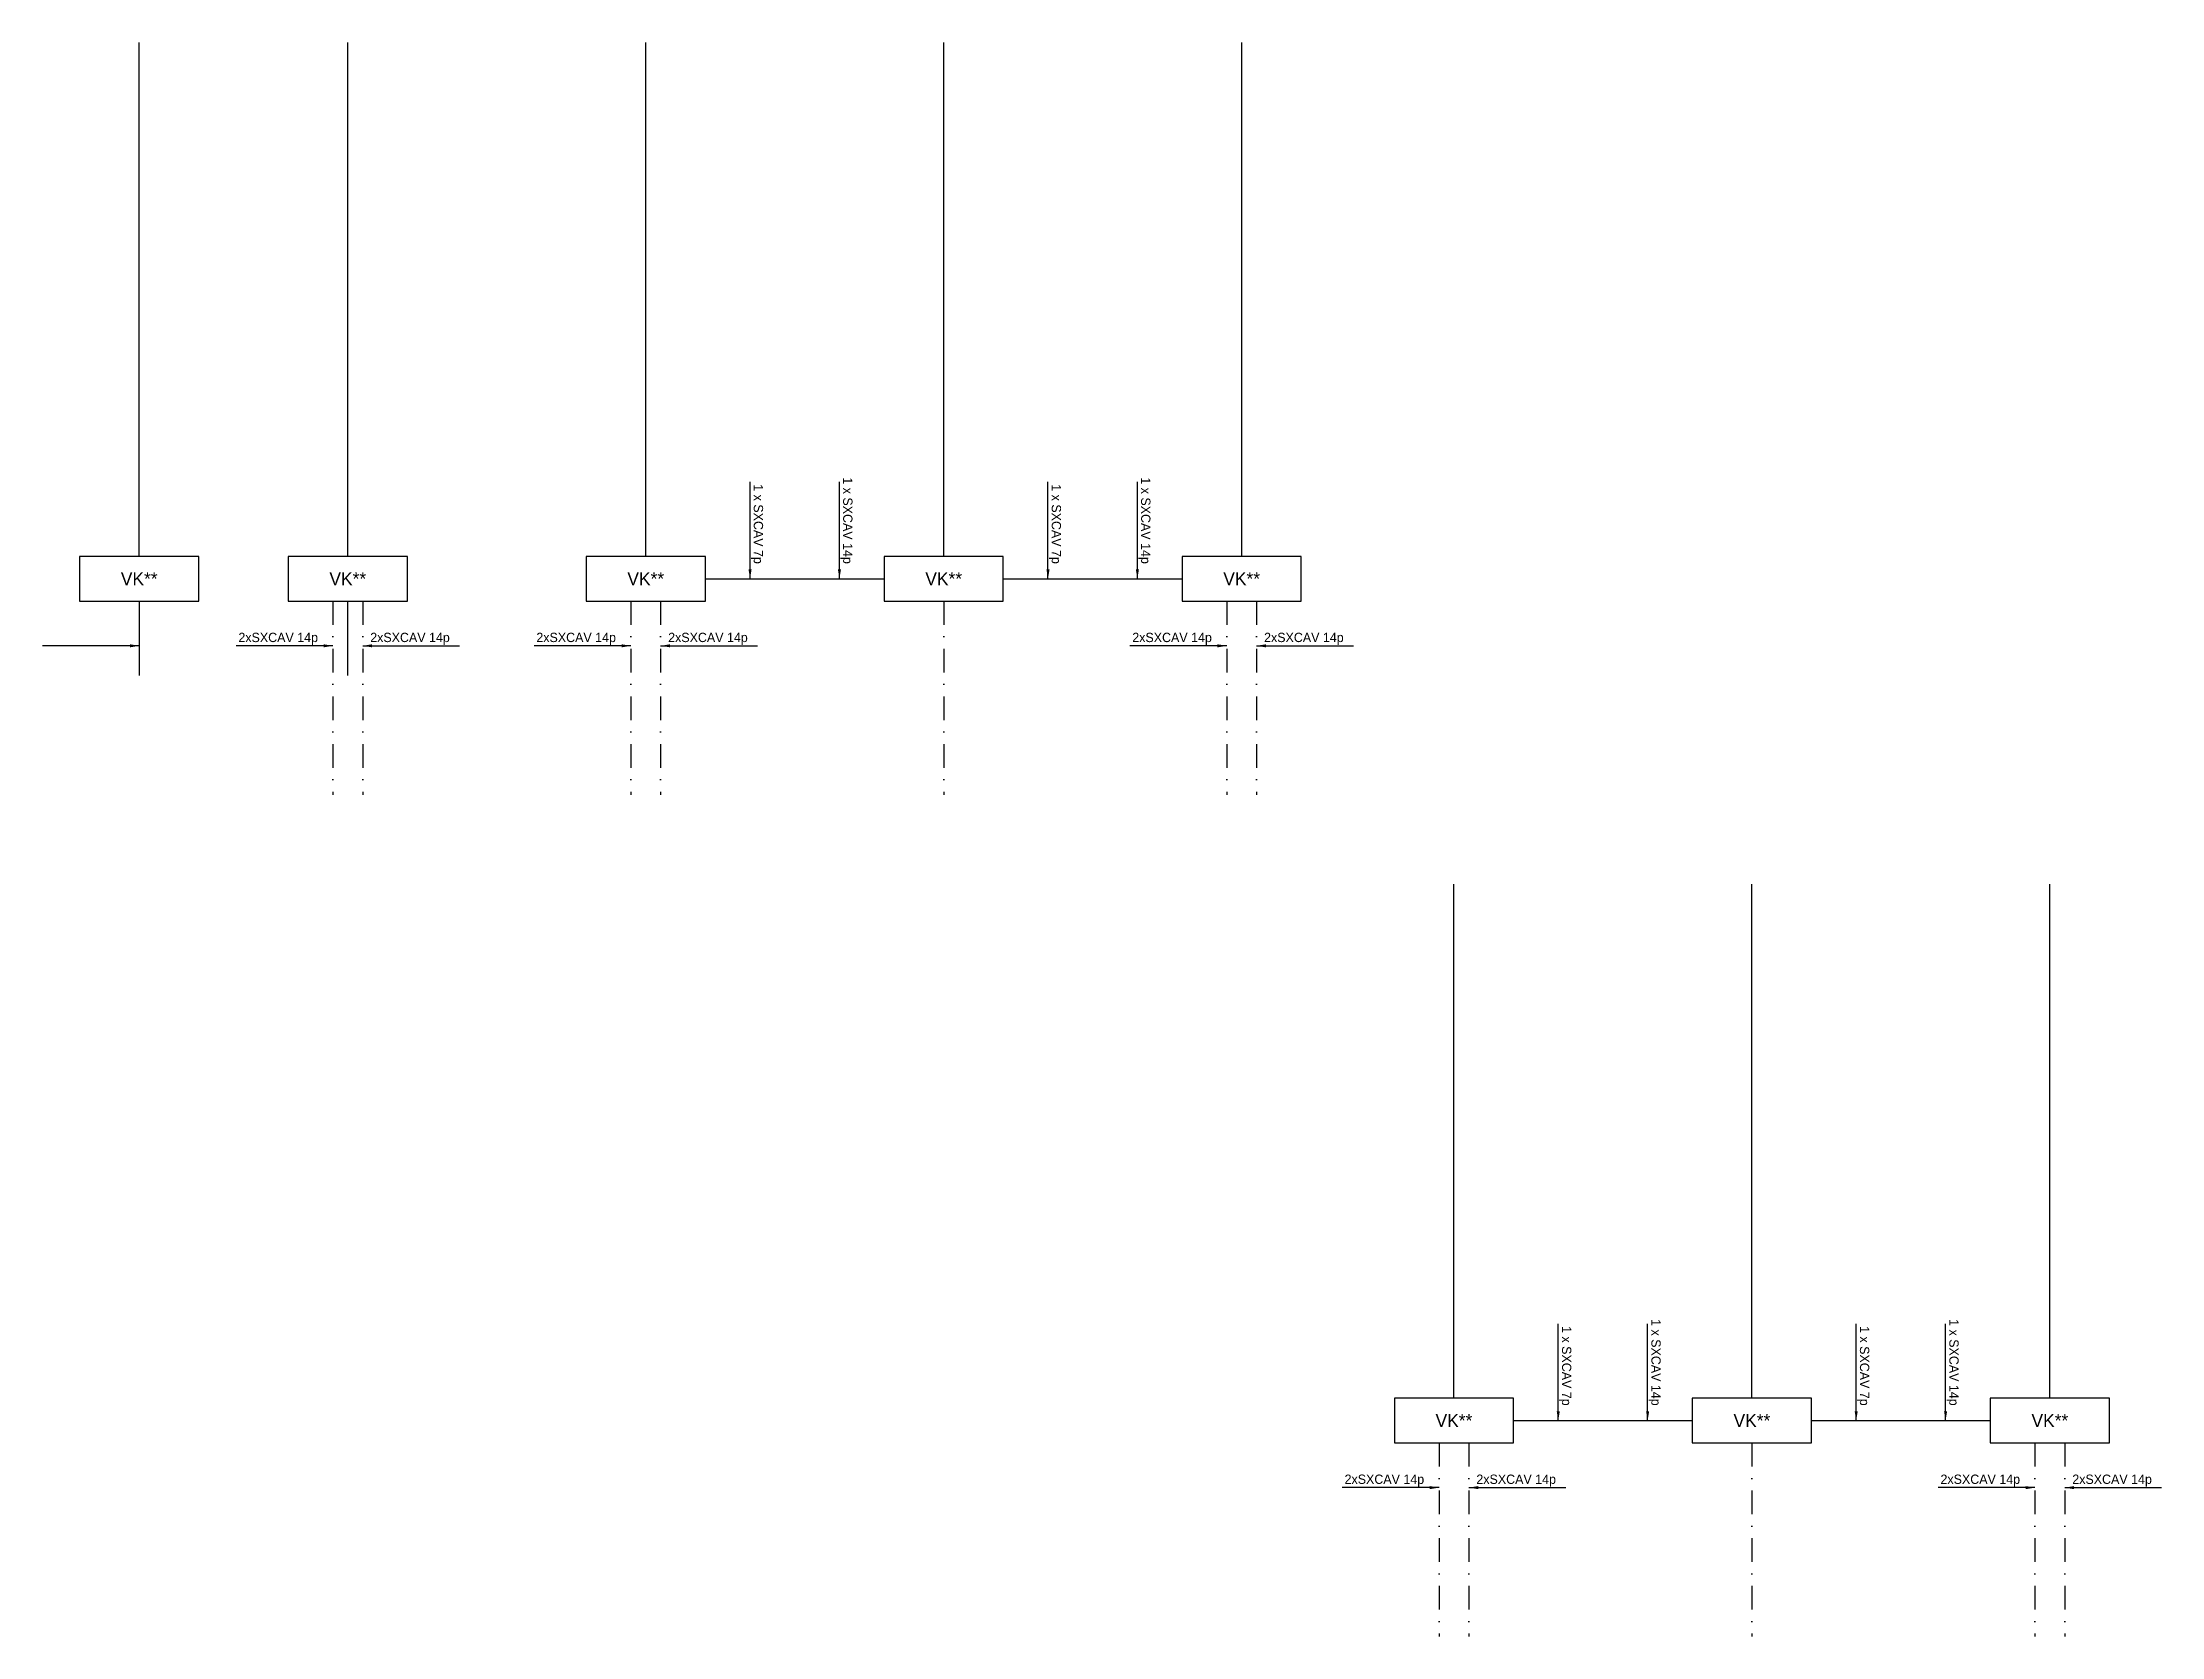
# Model space of a CAD drawing. Header units: millimetres. Extents: x -522 to 423, y -750 to -242.
# Drawn here: x -146 to 423, y -670 to -242 of the extents above; entities that cross this region are included whole.
import ezdxf
from ezdxf.enums import TextEntityAlignment as Align

# ---------------------------------------------------------------- set-up
doc = ezdxf.new("R2010")
doc.units = ezdxf.units.MM
doc.linetypes.add('DASHDOT2', pattern=[12.7, 6.35, -3.175, 0, -3.175])
doc.styles.get("Standard").update_dxf_attribs({"font": 'isoplus.shx'})
doc.dimstyles.new('ISO-25', dxfattribs={"dimtxt": 2.5, "dimasz": 2.5, "dimexe": 1.25, "dimexo": 0.625, "dimtad": 1, "dimtxsty": 'Standard', "dimcen": 2.5, "dimadec": 0, "dimazin": 0, "dimtfac": 1, "dimtmove": 0, "dimatfit": 3, "dimfxl": 1, "dimarcsym": 0})

# ---------------------------------------------------------------- blocks, each defined once
blk = doc.blocks.new('VerdeelKast')
at = {"color": 2, "linetype": 'Continuous'}
blk.add_line((0, 0), (0, 138), dxfattribs=at)
at = {"color": 3, "linetype": 'Continuous'}
blk.add_lwpolyline([(-16, -12), (16, -12), (16, 0), (-16, 0)], close=True, dxfattribs=at)
at = {"color": 0}
blk.add_attdef('VK_NAAM', text='', height=3.5, dxfattribs=at).set_placement((0, -6), align=Align.MIDDLE)
blk = doc.blocks.new('KabelAanduider')
at = {"linetype": 'Continuous'}
blk.add_attdef('TYPE', text='', height=2.5, dxfattribs=at).set_placement((-4, 1), align=Align.RIGHT)
blk.add_leader([(0, 0), (-26, 0)], dimstyle='ISO-25', override={"dimgap": 0.625, "dimtad": 0, "dimzin": 0}, dxfattribs=at)
blk = doc.blocks.new('VkBoom')
at = {"color": 2, "linetype": 'Continuous'}
for p, q in [((0, 32), (0, 170)), ((0, 20), (0, 0))]:
    blk.add_line(p, q, dxfattribs=at)
blk.add_blockref('VerdeelKast', (0, 32)).add_auto_attribs({'VK_NAAM': 'VK**'})
at = {"linetype": 'Continuous'}
blk.add_blockref('KabelAanduider', (0, 8), dxfattribs=at)
blk = doc.blocks.new('LijnkastBoom')
at = {"color": 7, "linetype": 'DASHDOT2'}
for p, q in [((-4, 20), (-4, -32)), ((4, 20), (4, -32))]:
    blk.add_line(p, q, dxfattribs=at)
blk.add_blockref('VerdeelKast', (0, 32)).add_auto_attribs({'VK_NAAM': 'VK**'})
at = {"linetype": 'Continuous'}
blk.add_blockref('KabelAanduider', (-4, 8), dxfattribs=at).add_auto_attribs({'TYPE': '2xSXCAV 14p'})
ref = blk.add_blockref('KabelAanduider', (4, 8), dxfattribs=dict(at, xscale=-1))
ref.add_attrib('TYPE', ' 2xSXCAV 14p', dxfattribs={"linetype": 'Continuous', "height": 2.5}).set_placement((27.39, 9), align=Align.RIGHT)
blk = doc.blocks.new('OwLijnBoom')
at = {"color": 2, "linetype": 'Continuous'}
for p, q in [((0, 32), (0, 170)), ((80, 32), (80, 170)), ((160, 32), (160, 170))]:
    blk.add_line(p, q, dxfattribs=at)
at = {"linetype": 'Continuous'}
for p, q in [((16, 26), (64, 26)), ((96, 26), (144, 26))]:
    blk.add_line(p, q, dxfattribs=at)
at = {"color": 3, "linetype": 'DASHDOT2'}
for p, q in [((-4, 20), (-4, -32)), ((4, 20), (4, -32))]:
    blk.add_line(p, q, dxfattribs=at)
at = {"color": 2, "linetype": 'DASHDOT2'}
blk.add_line((80, 20), (80, -32), dxfattribs=at)
at = {"color": 4, "linetype": 'DASHDOT2'}
for p, q in [((156, 20), (156, -32)), ((164, 20), (164, -32))]:
    blk.add_line(p, q, dxfattribs=at)
for p in [(0, 32), (80, 32), (160, 32)]:
    blk.add_blockref('VerdeelKast', p).add_auto_attribs({'VK_NAAM': 'VK**'})
at = {"linetype": 'Continuous', "rotation": 270}
for p, values in [((28, 26), {'TYPE': '1 x SXCAV 7p'}), ((52, 26), {'TYPE': '1 x SXCAV 14p'}), ((108, 26), {'TYPE': '1 x SXCAV 7p'}), ((132, 26), {'TYPE': '1 x SXCAV 14p'})]:
    blk.add_blockref('KabelAanduider', p, dxfattribs=at).add_auto_attribs(values)
at = {"linetype": 'Continuous'}
for p in [(-4, 8), (156, 8)]:
    blk.add_blockref('KabelAanduider', p, dxfattribs=at).add_auto_attribs({'TYPE': '2xSXCAV 14p'})
ref = blk.add_blockref('KabelAanduider', (4, 8), dxfattribs=dict(at, xscale=-1))
ref.add_attrib('TYPE', ' 2xSXCAV 14p', dxfattribs={"linetype": 'Continuous', "height": 2.5}).set_placement((27.39, 9), align=Align.RIGHT)
ref = blk.add_blockref('KabelAanduider', (164, 8), dxfattribs=dict(at, xscale=-1))
ref.add_attrib('TYPE', ' 2xSXCAV 14p', dxfattribs={"linetype": 'Continuous', "height": 2.5}).set_placement((187.39, 9), align=Align.RIGHT)

msp = doc.modelspace()

# ---------------------------------------------------------------- linework, layer by layer
at = {"linetype": 'Continuous'}
for p, q in [((-64, -412), (-64, -392)), ((249, -612), (297, -612)), ((329, -612), (377, -612))]:
    msp.add_line(p, q, dxfattribs=at)
at = {"color": 3, "linetype": 'DASHDOT2'}
for p, q in [((229, -618), (229, -670)), ((237, -618), (237, -670))]:
    msp.add_line(p, q, dxfattribs=at)
at = {"color": 2, "linetype": 'DASHDOT2'}
msp.add_line((313, -618), (313, -670), dxfattribs=at)
at = {"color": 4, "linetype": 'DASHDOT2'}
for p, q in [((389, -618), (389, -670)), ((397, -618), (397, -670))]:
    msp.add_line(p, q, dxfattribs=at)

# ---------------------------------------------------------------- block references
at = {"linetype": 'Continuous'}
for name, p in [('VkBoom', (-120, -412)), ('LijnkastBoom', (-64, -412)), ('OwLijnBoom', (16, -412))]:
    msp.add_blockref(name, p, dxfattribs=at)
for p in [(233, -606), (313, -606), (393, -606)]:
    msp.add_blockref('VerdeelKast', p).add_auto_attribs({'VK_NAAM': 'VK**'})
at = {"linetype": 'Continuous', "rotation": 270}
for p, values in [((261, -612), {'TYPE': '1 x SXCAV 7p'}), ((285, -612), {'TYPE': '1 x SXCAV 14p'}), ((341, -612), {'TYPE': '1 x SXCAV 7p'}), ((365, -612), {'TYPE': '1 x SXCAV 14p'})]:
    msp.add_blockref('KabelAanduider', p, dxfattribs=at).add_auto_attribs(values)
at = {"linetype": 'Continuous'}
for p in [(229, -630), (389, -630)]:
    msp.add_blockref('KabelAanduider', p, dxfattribs=at).add_auto_attribs({'TYPE': '2xSXCAV 14p'})
ref = msp.add_blockref('KabelAanduider', (237, -630), dxfattribs=dict(at, xscale=-1))
ref.add_attrib('TYPE', ' 2xSXCAV 14p', dxfattribs={"linetype": 'Continuous', "height": 2.5}).set_placement((260.39, -629), align=Align.RIGHT)
ref = msp.add_blockref('KabelAanduider', (397, -630), dxfattribs=dict(at, xscale=-1))
ref.add_attrib('TYPE', ' 2xSXCAV 14p', dxfattribs={"linetype": 'Continuous', "height": 2.5}).set_placement((420.39, -629), align=Align.RIGHT)

doc.saveas('drawing.dxf')
